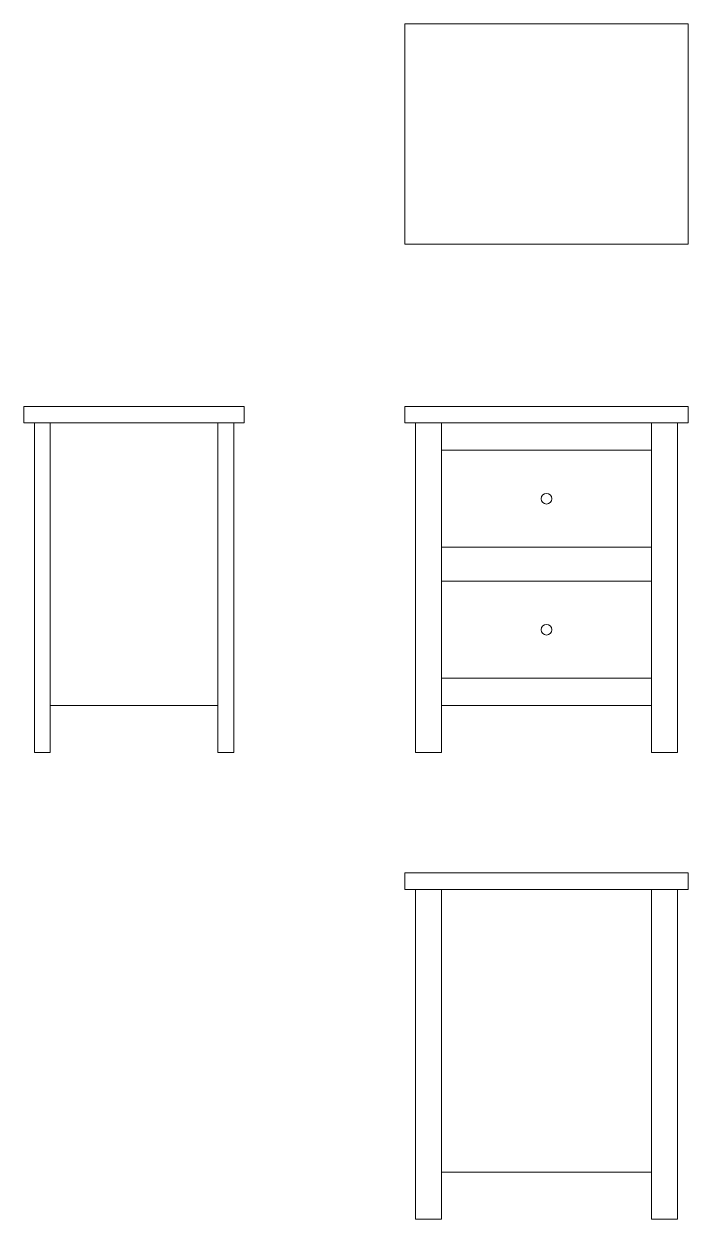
# Model space of a CAD drawing. Header units: centimetres. Extents: x -24360 to -13595, y -748 to 3696.
# Drawn here: x -14861 to -13595, y -748 to 1531 of the extents above; entities that cross this region are included whole.
import ezdxf

# ---------------------------------------------------------------- set-up
doc = ezdxf.new("R2010")
doc.units = ezdxf.units.CM
doc.layers.add('A-FURN', color=7, linetype='Continuous', lineweight=18)

msp = doc.modelspace()

# ---------------------------------------------------------------- linework, layer by layer
at = {"layer": 'A-FURN'}
for p, q in [((-14134.62, 1110.66), (-14134.62, 1530.66)), ((-14134.62, 1530.66), (-13594.62, 1530.66)), ((-13594.62, 1110.66), (-13594.62, 1530.66)), ((-14134.62, 1110.66), (-13594.62, 1110.66)), ((-14861.02, 769.9), (-14861.02, 801.46)), ((-14861.02, 801.46), (-14441.02, 801.46)), ((-14441.02, 769.9), (-14441.02, 801.46)), ((-14134.62, 769.9), (-14134.62, 801.46)), ((-14134.62, 801.46), (-13594.62, 801.46)), ((-14134.62, 801.46), (-14134.62, 769.9)), ((-13594.62, 801.46), (-13594.62, 769.9)), ((-14841.02, 769.9), (-14861.02, 769.9)), ((-14841.02, 141.46), (-14841.02, 769.9)), ((-14841.02, 769.9), (-14461.02, 769.9)), ((-14811.02, 231.06), (-14811.02, 769.9)), ((-14491.02, 231.06), (-14491.02, 769.9)), ((-14461.02, 769.9), (-14461.02, 141.46)), ((-14461.02, 769.9), (-14441.02, 769.9)), ((-14134.62, 769.9), (-13594.62, 769.9)), ((-14114.62, 141.46), (-14114.62, 769.9)), ((-14064.62, 231.06), (-14064.62, 769.9)), ((-13664.62, 231.06), (-13664.62, 769.9)), ((-13614.62, 141.46), (-13614.62, 769.9)), ((-14064.62, 717.76), (-13664.62, 717.76)), ((-14064.62, 532.91), (-13664.62, 532.91)), ((-14064.62, 468.06), (-13664.62, 468.06)), ((-14064.62, 283.2), (-13664.62, 283.2)), ((-14811.02, 141.46), (-14811.02, 231.06)), ((-14811.02, 231.06), (-14491.02, 231.06)), ((-14491.02, 141.46), (-14491.02, 231.06)), ((-13664.62, 231.06), (-14064.62, 231.06)), ((-14064.62, 141.46), (-14064.62, 231.06)), ((-13664.62, 141.46), (-13664.62, 231.06)), ((-14841.02, 141.46), (-14811.02, 141.46)), ((-14461.02, 141.46), (-14491.02, 141.46)), ((-14114.62, 141.46), (-14064.62, 141.46)), ((-14064.62, 141.46), (-14114.62, 141.46)), ((-13614.62, 141.46), (-13664.62, 141.46)), ((-13614.62, 141.46), (-13664.62, 141.46)), ((-14134.62, -119.67), (-14134.62, -88.12)), ((-14134.62, -88.12), (-13594.62, -88.12)), ((-14134.62, -88.12), (-14134.62, -119.67)), ((-13594.62, -88.12), (-13594.62, -119.67)), ((-14134.62, -119.67), (-13594.62, -119.67)), ((-14114.62, -748.12), (-14114.62, -119.67)), ((-14064.62, -658.52), (-14064.62, -119.67)), ((-13664.62, -658.52), (-13664.62, -119.67)), ((-13614.62, -748.12), (-13614.62, -119.67)), ((-13664.62, -658.52), (-14064.62, -658.52)), ((-14064.62, -748.12), (-14064.62, -658.52)), ((-13664.62, -748.12), (-13664.62, -658.52)), ((-14064.62, -748.12), (-14114.62, -748.12)), ((-14114.62, -748.12), (-14064.62, -748.12)), ((-13614.62, -748.12), (-13664.62, -748.12)), ((-13614.62, -748.12), (-13664.62, -748.12))]:
    msp.add_line(p, q, dxfattribs=at)
for centre in [(-13864.62, 625.34), (-13864.62, 375.63)]:
    msp.add_circle(centre, 10.15, dxfattribs=at)

doc.saveas('drawing.dxf')
